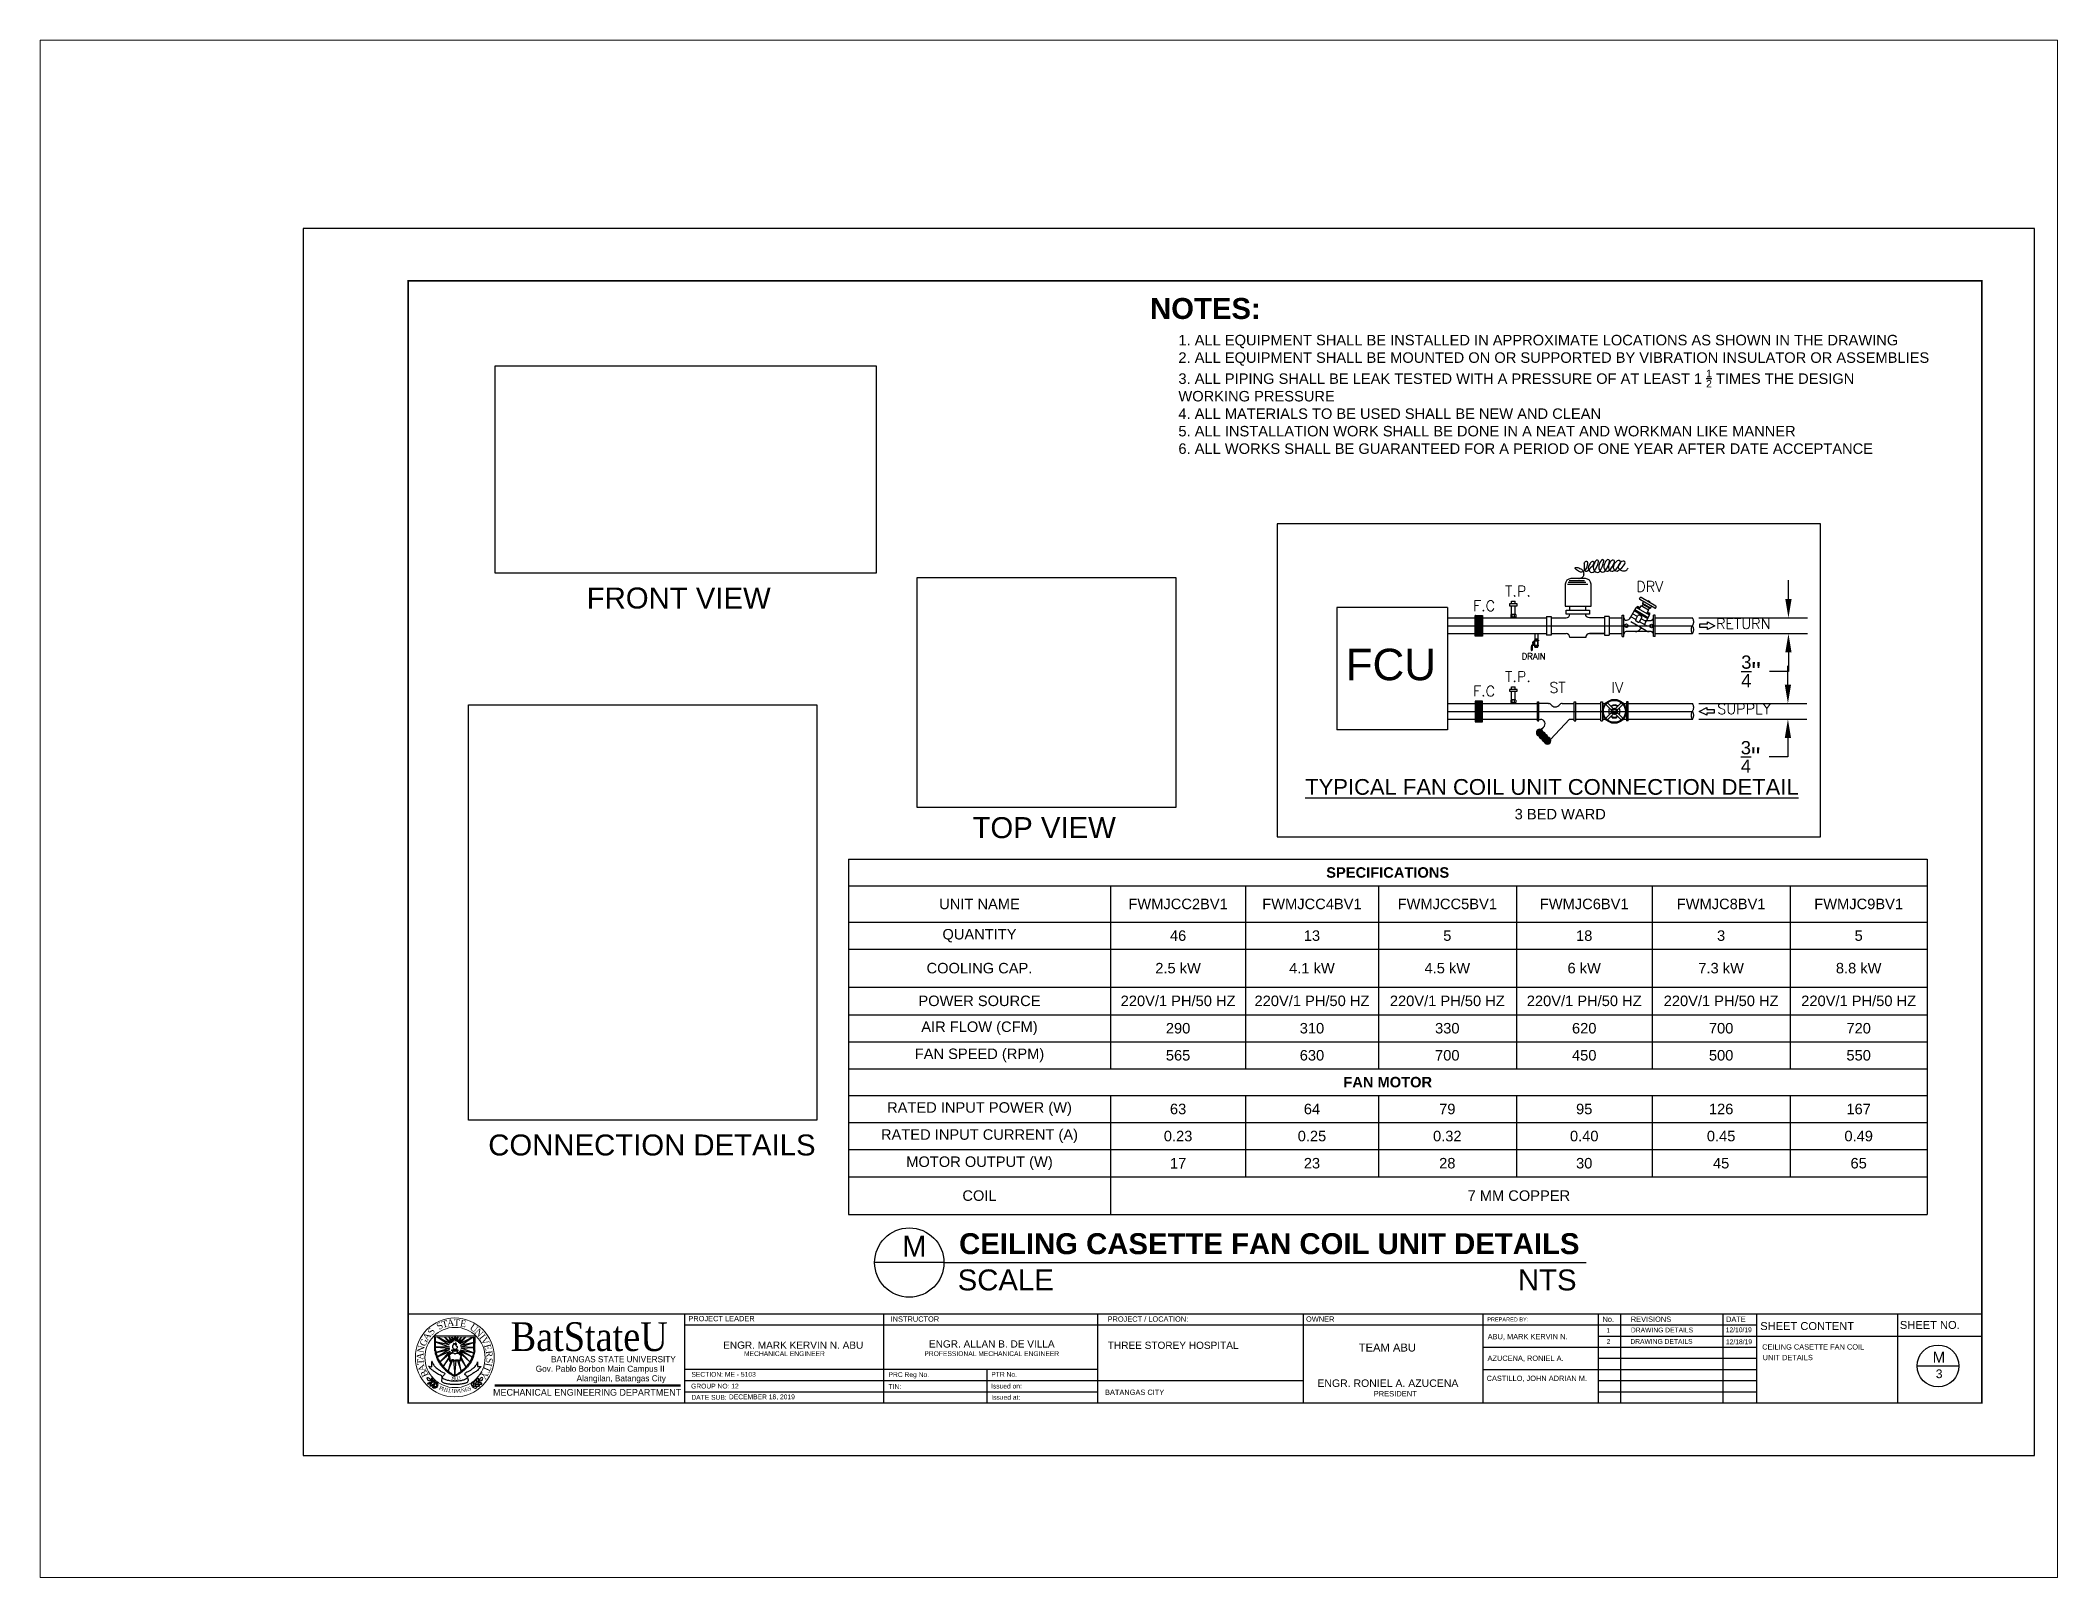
# Paper-space layout 'Layout1' of a CAD drawing. Header units: inches. Extents: x 0 to 10.5, y 0 to 8.
# The model-space entities are those that its viewports show. They can reach past a viewport. Long polylines and large blocks are cut down to what shows.
import ezdxf
from ezdxf.enums import TextEntityAlignment as Align

# ---------------------------------------------------------------- set-up
doc = ezdxf.new("R2010")
doc.units = ezdxf.units.IN
doc.header["$MEASUREMENT"] = 0
doc.linetypes.add('CENTER2', pattern=[1.125, 0.75, -0.125, 0.125, -0.125])
doc.linetypes.add('DASHED2', pattern=[0.375, 0.25, -0.125])
for name, color, linetype in [('.1', 1, 'Continuous'), ('AC-CENTER', 9, 'CENTER2'), ('AC-CHWR', 30, 'DASHED2'), ('AC-CHWS', 93, 'DASHED2'), ('AC-EQUIPMENT', 230, 'Continuous'), ('AC-FD', 2, 'Continuous'), ('AC-HOCK-UP', 9, 'Continuous'), ('AC-SDUCT', 6, 'Continuous'), ('AC-SECTION', 7, 'Continuous'), ('AC-TEXT', 7, 'Continuous'), ('AC.REF.1ST.', 200, 'Continuous'), ('MH-SARR', 2, 'Continuous'), ('MH-VALVE', 7, 'Continuous'), ('SHEET', 3, 'Continuous'), ('text', 7, 'Continuous'), ('WALL', 2, 'Continuous')]:
    doc.layers.add(name, color=color, linetype=linetype)
doc.layers.add('stair', color=134, linetype='Continuous', lineweight=0)
doc.layers.add('texts', color=2, linetype='Continuous', lineweight=18)
doc.styles.add('arial', font='arial.ttf')
doc.styles.add('CGOTHIC', font='GOTHIC.TTF')
doc.styles.add('GARAMOND', font='GARA.TTF')
doc.styles.add('ROMANS', font='romans.shx', dxfattribs={"width": 0.8, "height": 100})
doc.dimstyles.get("Standard").update_dxf_attribs({"dimtxt": 0.18, "dimasz": 0.18, "dimexe": 0.18, "dimexo": 0.0625, "dimgap": 0.09, "dimtad": 0, "dimtih": 1, "dimtoh": 1, "dimdec": 4, "dimzin": 0, "dimdsep": 46, "dimtxsty": 'Standard', "dimcen": 0.09, "dimadec": 0, "dimazin": 0, "dimtfac": 1, "dimtdec": 4, "dimtofl": 0, "dimtmove": 0, "dimatfit": 3, "dimfxl": 1, "dimtolj": 1, "dimtzin": 0, "dimarcsym": 0})
picture_1 = doc.add_image_def('image1.jpg', size_in_pixel=(416, 370))
picture_2 = doc.add_image_def('image2.jpg', size_in_pixel=(428, 233))
picture_3 = doc.add_image_def('image3.jpg', size_in_pixel=(530, 632))

psp = doc.layouts.get("Layout1")

msp = doc.modelspace()

# ---------------------------------------------------------------- texts
at = {"attachment_point": 1, "style": 'arial'}
for s, width, gutter_width, heights, insert, char_height in [('{\\fArial|b1|i0|c0|p34;NOTES:}', 6.3751209, 0, [0.43703], (80.79883, 20.93106), 0.2), ('\\A1;1. ALL EQUIPMENT SHALL BE INSTALLED IN APPROXIMATE LOCATIONS AS SHOWN IN THE DRAWING\\P2. ALL EQUIPMENT SHALL BE MOUNTED ON OR SUPPORTED BY VIBRATION INSULATOR OR ASSEMBLIES\\P3. ALL PIPING SHALL BE LEAK TESTED WITH A PRESSURE OF AT LEAST 1 {\\H0.7x;\\S1/2;} TIMES THE DESIGN WORKING PRESSURE\\P4. ALL MATERIALS TO BE USED SHALL BE NEW AND CLEAN\\P5. ALL INSTALLATION WORK SHALL BE DONE IN A NEAT AND WORKMAN LIKE MANNER \\P6. ALL WORKS SHALL BE GUARANTEED FOR A PERIOD OF ONE YEAR AFTER DATE ACCEPTANCE', 6.963892, 1, [1.55599], (81.06929, 20.5795), 0.1), ('FRONT VIEW', 2.0577831, 1, [0], (75.42977, 18.17025), 0.2), ('TOP VIEW', 1.4787642, 1, [0], (79.10699, 15.98081), 0.2), ('CONNECTION DETAILS', 3.206463, 1, [0], (74.49107, 12.95494), 0.2), ('M', 0.0385532, 1, [0], (78.43604, 11.98976), 0.2), ('{\\fArial|b1|i0|c0|p34;CEILING CASETTE FAN COIL UNIT DETAILS}', 6.1984008, 1, [0], (78.97907, 12.01384), 0.2), ('SCALE                                                         NTS', 6.0040645, 1, [0], (78.96544, 11.668), 0.2)]:
    msp.add_mtext_dynamic_manual_height_columns(s, width=width, gutter_width=gutter_width, heights=heights, dxfattribs=dict(at, insert=insert, char_height=char_height))
at = {"insert": (84.27437, 16.05957), "char_height": 0.1, "attachment_point": 1}
msp.add_mtext_dynamic_manual_height_columns('{\\fArial|b0|i0|c0|p34;3 BED WARD}', width=0.9610998, gutter_width=1, heights=[0], dxfattribs=at)
at = {"attachment_point": 1}
for s, insert, char_height, width, rotation in [('{\\fTimes New Roman|b0|i0|c0|p18;\\C1;S}', (73.98913, 11.14202), 0.0626808, 4.9319098, 33.231794), ('{\\fTimes New Roman|b0|i0|c0|p18;\\C1;T}', (74.04161, 11.1714), 0.0626808, 4.9319098, 14.44799), ('{\\fTimes New Roman|b0|i0|c0|p18;\\C1;A}', (74.09532, 11.18751), 0.0626808, 4.9319098, 5.718517), ('{\\fTimes New Roman|b0|i0|c0|p18;\\C1;T}', (74.16449, 11.19328), 0.0626808, 0.053068, 356.815034), ('{\\fTimes New Roman|b0|i0|c0|p18;\\C1;E}', (74.23041, 11.1885), 0.0626808, 4.9319098, 348.690449), ('{\\fTimes New Roman|b0|i0|c0|p18;\\C1;U}', (74.34543, 11.15384), 0.0626808, 4.9319098, 323.501255), ('{\\fTimes New Roman|b0|i0|c0|p18;\\C1;G}', (73.83315, 10.95444), 0.0626808, 4.9319098, 65.934744), ('{\\fTimes New Roman|b0|i0|c0|p18;\\C1;A}', (73.86051, 11.01875), 0.0626808, 4.9319098, 56.110392), ('{\\fTimes New Roman|b0|i0|c0|p18;\\C1;S}', (73.90626, 11.07308), 0.0626808, 4.9319098, 56.110392), ('{\\fTimes New Roman|b0|i0|c0|p18;\\C1;N}', (74.40137, 11.11109), 0.0626808, 4.9319098, 314.135636), ('{\\fTimes New Roman|b0|i0|c0|p18;\\C1;I}', (74.45126, 11.0589), 0.0626808, 4.9319098, 308.645401), ('{\\fTimes New Roman|b0|i0|c0|p18;\\C1;V}', (74.47311, 11.03078), 0.0626808, 4.9319098, 298.200173), ('{\\fTimes New Roman|b0|i0|c0|p18;\\C1;A}', (73.80749, 10.8094), 0.0626808, 4.9319098, 85.537049), ('{\\fTimes New Roman|b0|i0|c0|p18;\\C1;T}', (73.81592, 10.75606), 0.0626808, 4.9319098, 94.266522), ('{\\fTimes New Roman|b0|i0|c0|p18;\\C1;N}', (73.8126, 10.88161), 0.0626808, 4.9319098, 77.561612), ('{\\fTimes New Roman|b0|i0|c0|p18;\\C1;A}', (73.83824, 10.68416), 0.0626808, 4.9319098, 110.366728), ('{\\fTimes New Roman|b0|i0|c0|p18;\\C1;E}', (74.51044, 10.96237), 0.0626808, 4.9319098, 285.478678), ('{\\fTimes New Roman|b0|i0|c0|p18;\\C1;I}', (74.52932, 10.76969), 0.0626808, 4.9319098, 259.810801), ('{\\fTimes New Roman|b0|i0|c0|p18;\\C1;R}', (74.52839, 10.89728), 0.0626808, 4.9319098, 276.199548), ('{\\fTimes New Roman|b0|i0|c0|p18;\\C1;S}', (74.53625, 10.82382), 0.0626808, 4.9319098, 266.058573), ('{\\fTimes New Roman|b0|i0|c0|p18;\\C1;B}', (73.86842, 10.63331), 0.0626808, 4.9319098, 115.184082), ('{\\fTimes New Roman|b0|i0|c0|p18;\\C1;1}', (74.13717, 10.65074), 0.0351012, 4.9319098, 350.696744), ('{\\fTimes New Roman|b0|i0|c0|p18;\\C1;9}', (74.15075, 10.64713), 0.0351012, 4.9319098, 359.89652), ('{\\fTimes New Roman|b0|i0|c0|p18;\\C1;0}', (74.17677, 10.6464), 0.0351012, 4.9319098, 359.89652), ('{\\fTimes New Roman|b0|i0|c0|p18;\\C1;3}', (74.19575, 10.64682), 0.0351012, 4.9319098, 14.572685), ('{\\fTimes New Roman|b0|i0|c0|p18;\\C1;Y}', (74.4965, 10.67063), 0.0626808, 4.9319098, 237.493978), ('{\\fTimes New Roman|b0|i0|c0|p18;\\C1;T}', (74.52151, 10.72908), 0.0626808, 4.9319098, 245.977986), ('{\\fTimes New Roman|b0|i0|c0|p18;\\C1;P}', (74.03383, 10.56035), 0.0351012, 4.9319098, 333.244975), ('{\\fTimes New Roman|b0|i0|c0|p18;\\C1;P}', (74.0348, 10.56035), 0.0351012, 4.9319098, 333.244975), ('{\\fTimes New Roman|b0|i0|c0|p18;\\C1;H}', (74.0558, 10.54794), 0.0351012, 4.9319098, 342.36893), ('{\\fTimes New Roman|b0|i0|c0|p18;\\C1;I}', (74.09156, 10.53633), 0.0351012, 4.9319098, 350.744632), ('{\\fTimes New Roman|b0|i0|c0|p18;\\C1;L}', (74.1132, 10.53312), 0.0351012, 4.9319098, 350.696744), ('{\\fTimes New Roman|b0|i0|c0|p18;\\C1;I}', (74.14246, 10.52762), 0.0351012, 4.9319098, 357.832532), ('{\\fTimes New Roman|b0|i0|c0|p18;\\C1;P}', (74.16009, 10.526), 0.0351012, 4.9319098, 359.89652), ('{\\fTimes New Roman|b0|i0|c0|p18;\\C1;P}', (74.18224, 10.52486), 0.0351012, 4.9319098, 7.516181), ('{\\fTimes New Roman|b0|i0|c0|p18;\\C1;I}', (74.20908, 10.52613), 0.0351012, 4.9319098, 9.039112), ('{\\fTimes New Roman|b0|i0|c0|p18;\\C1;N}', (74.22717, 10.52772), 0.0351012, 4.9319098, 12.924469), ('{\\fTimes New Roman|b0|i0|c0|p18;\\C1;E}', (74.2642, 10.53706), 0.0351012, 4.9319098, 14.572685), ('{\\fTimes New Roman|b0|i0|c0|p18;\\C1;S}', (74.29397, 10.54564), 0.0351012, 4.9319098, 14.572685)]:
    msp.add_mtext(s, dxfattribs=dict(at, insert=insert, char_height=char_height, width=width, rotation=rotation))
at = {"insert": (86.63822, 10.85355), "char_height": 0.0505294, "width": 1.8569551, "attachment_point": 1, "style": 'arial'}
msp.add_mtext('UNIT DETAILS', dxfattribs=at)
at = {"color": 250, "linetype": 'Continuous', "lineweight": 0, "insert": (74.53708, 10.52816), "char_height": 0.0638266, "width": 1.948843, "attachment_point": 1}
msp.add_mtext('{\\fCentury Gothic|b0|i0|c0|p34;\\C7;MECHANICAL ENGINEERING DEPARTMENT}', dxfattribs=at)
at = {"layer": 'AC-FD', "style": 'ROMANS'}
msp.add_text('DRAIN', height=0.059202, dxfattribs=at).set_placement((84.34107, 17.48553))
at = {"layer": 'AC-SECTION', "ltscale": 0.02, "style": 'arial'}
for s, height, p in [('FCU', 0.3, (82.66367, 17.28664)), ('%%UTYPICAL FAN COIL UNIT CONNECTION DETAIL', 0.15, (82.27778, 16.19406))]:
    msp.add_text(s, height=height, dxfattribs=at).set_placement(p)
at = {"layer": 'AC-TEXT', "style": 'ROMANS'}
for s, p in [('T.P.', (84.18407, 18.08602)), ('DRV', (85.43359, 18.12988)), ('F.C', (83.87755, 17.94533)), ('RETURN', (86.19409, 17.77574)), ('T.P.', (84.18407, 17.26987)), ('F.C', (83.87755, 17.13288)), ('ST', (84.60538, 17.16766)), ('IV', (85.19694, 17.16766)), ('SUPPLY', (86.20563, 16.96416))]:
    msp.add_text(s, height=0.1, dxfattribs=at).set_placement(p)
at = {"layer": 'SHEET', "color": 1, "style": 'arial'}
for s, height, p in [('M', 0.10373, (88.25804, 10.77915)), ('3', 0.08298, (88.28814, 10.63179))]:
    msp.add_text(s, height=height, dxfattribs=at).set_placement(p)
at = {"layer": 'text', "width": 1}
for s, height, style, p in [('BatStateU', 0.274287, 'GARAMOND', (75.4536, 10.89048)), ('BATANGAS STATE UNIVERSITY', 0.0583836, 'CGOTHIC', (75.68397, 10.78302)), ('Gov. Pablo Borbon Main Campus II', 0.0583836, 'CGOTHIC', (75.55781, 10.69242)), ('Alangilan, Batangas City', 0.0583836, 'CGOTHIC', (75.75859, 10.60116))]:
    msp.add_text(s, height=height, dxfattribs=dict(at, style=style)).set_placement(p, align=Align.CENTER)
at = {"layer": 'text', "style": 'arial'}
for s, height, p in [('PROJECT LEADER', 0.05054, (76.39858, 11.17429)), ('INSTRUCTOR', 0.050529, (78.32631, 11.16979)), ('PROJECT / LOCATION:', 0.0505294, (80.39432, 11.16979)), ('PROJECT / LOCATION:', 0.0505294, (80.39432, 11.16979)), ('PROJECT / LOCATION:', 0.0505294, (80.39432, 11.16979)), ('OWNER', 0.050529, (82.28581, 11.16979)), ('PREPARED BY: ', 0.037897, (84.01292, 11.17272)), ('No.', 0.050529, (85.11134, 11.1685)), ('REVISIONS', 0.050529, (85.38147, 11.1685)), ('DATE', 0.050529, (86.28916, 11.1685)), ('SHEET CONTENT', 0.0757941, (86.61536, 11.0905)), ('SHEET NO.', 0.075794, (87.94609, 11.10103)), ('ENGR. MARK KERVIN N. ABU', 0.0685709, (76.73005, 10.91221)), ('ENGR. ALLAN B. DE VILLA', 0.0685709, (78.69181, 10.92344)), ('THREE STOREY HOSPITAL', 0.0685709, (80.3968, 10.9108)), ('TEAM ABU', 0.076422, (82.78783, 10.88519)), ('ABU, MARK KERVIN N.', 0.0505294, (84.01712, 11.00253)), ('1', 0.04571, (85.14884, 11.06392)), ('2', 0.04571, (85.15188, 10.9583)), ('DRAWING DETAILS', 0.0457139, (85.37719, 10.95861)), ('DRAWING DETAILS', 0.0457139, (85.38289, 11.06784)), ('12/10/19', 0.045714, (86.28618, 11.06965)), ('12/18/19', 0.045714, (86.2883, 10.95556)), ('MECHANICAL ENGINEER', 0.0457139, (76.92892, 10.84226)), ('PROFESSIONAL MECHANICAL ENGINEER', 0.0457139, (78.64769, 10.84226)), ('AZUCENA, RONIEL A.', 0.0505294, (84.01565, 10.79633)), ('CEILING CASETTE FAN COIL ', 0.0505294, (86.63389, 10.90422)), ('GROUP NO: 12', 0.0457139, (76.42448, 10.53303)), ('SECTION: ME - 5103', 0.0457139, (76.42755, 10.64489)), ('PRC Reg No.', 0.0457139, (78.30617, 10.64268)), ('Issued on:', 0.045714, (79.28276, 10.53303)), ('PTR No.', 0.045714, (79.28583, 10.64489)), ('ENGR. RONIEL A. AZUCENA', 0.071531, (82.39416, 10.54785)), ('CASTILLO, JOHN ADRIAN M.', 0.0505294, (84.00704, 10.60454)), ('DATE SUB:', 0.045714, (76.42702, 10.42609)), ('DECEMBER 18, 2019', 0.0457139, (76.78545, 10.43048)), ('TIN:', 0.045714, (78.30617, 10.52926)), ('Issued at:', 0.045714, (79.28533, 10.42609)), ('BATANGAS CITY', 0.0505294, (80.36981, 10.47185)), ('PRESIDENT', 0.051502, (82.93034, 10.45737))]:
    msp.add_text(s, height=height, dxfattribs=at).set_placement(p)

# ---------------------------------------------------------------- blocks, each defined once
blk = doc.blocks.new('*T3')
at = {"color": 0, "linetype": 'ByBlock', "lineweight": -2, "transparency": 16777216}
for p, q in [((0, 0), (10.282, 0)), ((0, 0), (0, -3.389)), ((10.282, 0), (10.282, -3.389)), ((0, -0.256), (10.282, -0.256)), ((2.5, -0.256), (2.5, -2.001)), ((3.787, -0.256), (3.787, -2.001)), ((5.052, -0.256), (5.052, -2.001)), ((6.367, -0.256), (6.367, -2.001)), ((7.661, -0.256), (7.661, -2.001)), ((8.977, -0.256), (8.977, -2.001)), ((0, -0.601), (10.282, -0.601)), ((0, -0.86), (10.282, -0.86)), ((0, -1.22), (10.282, -1.22)), ((0, -1.484), (10.282, -1.484)), ((0, -1.742), (10.282, -1.742)), ((0, -2.001), (10.282, -2.001)), ((0, -2.254), (10.282, -2.254)), ((2.5, -2.254), (2.5, -3.389)), ((3.787, -2.254), (3.787, -3.029)), ((5.052, -2.254), (5.052, -3.029)), ((6.367, -2.254), (6.367, -3.029)), ((7.661, -2.254), (7.661, -3.029)), ((8.977, -2.254), (8.977, -3.029)), ((0, -2.512), (10.282, -2.512)), ((0, -2.77), (10.282, -2.77)), ((0, -3.029), (10.282, -3.029)), ((0, -3.389), (10.282, -3.389))]:
    blk.add_line(p, q, dxfattribs=at)
at = {"color": 0, "transparency": 16777216, "char_height": 0.1, "attachment_point": 5, "style": 'arial'}
for s, insert, width in [('{\\fArial|b1|i0|c0|p34;SPECIFICATIONS}', (5.141, -0.128), 10.16192), ('UNIT NAME', (1.25, -0.428), 2.38), ('FWMJCC2BV1', (3.143, -0.428), 1.16688), ('FWMJCC4BV1', (4.419, -0.428), 1.14473), ('FWMJCC5BV1', (5.709, -0.428), 1.19529), ('FWMJC6BV1', (7.014, -0.428), 1.17454), ('FWMJC8BV1', (8.319, -0.428), 1.19578), ('FWMJC9BV1', (9.63, -0.428), 1.18469), ('{\\fArial|b0|i0|c0|p34;QUANTITY}', (1.25, -0.73), 2.38), ('{\\fArial|b0|i0|c0|p34;46}', (3.143, -0.73), 1.16688), ('{\\fArial|b0|i0|c0|p34;13}', (4.419, -0.73), 1.14473), ('5', (5.709, -0.73), 1.19529), ('{\\fArial|b0|i0|c0|p34;18}', (7.014, -0.73), 1.17454), ('{\\fArial|b0|i0|c0|p34;3}', (8.319, -0.73), 1.19578), ('{\\fArial|b0|i0|c0|p34;5}', (9.63, -0.73), 1.18469), ('COOLING CAP.', (1.25, -1.04), 2.38), ('{\\fArial|b0|i0|c0|p34;2.5 kW}', (3.143, -1.04), 1.16688), ('{\\fArial|b0|i0|c0|p34;4.1 kW}', (4.419, -1.04), 1.14473), ('{\\fArial|b0|i0|c0|p34;4.5 kW}', (5.709, -1.04), 1.19529), ('{\\fArial|b0|i0|c0|p34;6 kW}', (7.014, -1.04), 1.17454), ('{\\fArial|b0|i0|c0|p34;7.3 kW}', (8.319, -1.04), 1.19578), ('{\\fArial|b0|i0|c0|p34;8.8 kW}', (9.63, -1.04), 1.18469), ('POWER SOURCE', (1.25, -1.352), 2.38), ('{\\fArial|b0|i0|c0|p34;220V/1 PH/50 HZ}', (3.143, -1.352), 1.16688), ('{\\fArial|b0|i0|c0|p34;220V/1 PH/50 HZ}', (4.419, -1.352), 1.14473), ('{\\fArial|b0|i0|c0|p34;220V/1 PH/50 HZ}', (5.709, -1.352), 1.19529), ('{\\fArial|b0|i0|c0|p34;220V/1 PH/50 HZ}', (7.014, -1.352), 1.17454), ('{\\fArial|b0|i0|c0|p34;220V/1 PH/50 HZ}', (8.319, -1.352), 1.19578), ('{\\fArial|b0|i0|c0|p34;220V/1 PH/50 HZ}', (9.63, -1.352), 1.18469), ('AIR FLOW (CFM)', (1.25, -1.613), 2.38), ('{\\fArial|b0|i0|c0|p34;290}', (3.143, -1.613), 1.16688), ('{\\fArial|b0|i0|c0|p34;310}', (4.419, -1.613), 1.14473), ('{\\fArial|b0|i0|c0|p34;330}', (5.709, -1.613), 1.19529), ('{\\fArial|b0|i0|c0|p34;620}', (7.014, -1.613), 1.17454), ('{\\fArial|b0|i0|c0|p34;700}', (8.319, -1.613), 1.19578), ('{\\fArial|b0|i0|c0|p34;720}', (9.63, -1.613), 1.18469), ('FAN SPEED (RPM)', (1.25, -1.871), 2.38), ('{\\fArial|b0|i0|c0|p34;565}', (3.143, -1.871), 1.16688), ('{\\fArial|b0|i0|c0|p34;630}', (4.419, -1.871), 1.14473), ('{\\fArial|b0|i0|c0|p34;700}', (5.709, -1.871), 1.19529), ('{\\fArial|b0|i0|c0|p34;450}', (7.014, -1.871), 1.17454), ('{\\fArial|b0|i0|c0|p34;500}', (8.319, -1.871), 1.19578), ('{\\fArial|b0|i0|c0|p34;550}', (9.63, -1.871), 1.18469), ('{\\fArial|b1|i0|c0|p34;FAN MOTOR}', (5.141, -2.127), 10.16192), ('RATED INPUT POWER (W)', (1.25, -2.383), 2.38), ('{\\fArial|b0|i0|c0|p34;63}', (3.143, -2.383), 1.16688), ('{\\fArial|b0|i0|c0|p34;64}', (4.419, -2.383), 1.14473), ('{\\fArial|b0|i0|c0|p34;79}', (5.709, -2.383), 1.19529), ('{\\fArial|b0|i0|c0|p34;95}', (7.014, -2.383), 1.17454), ('{\\fArial|b0|i0|c0|p34;126}', (8.319, -2.383), 1.19578), ('{\\fArial|b0|i0|c0|p34;167}', (9.63, -2.383), 1.18469), ('RATED INPUT CURRENT (A)', (1.25, -2.641), 2.38), ('{\\fArial|b0|i0|c0|p34;0.23}', (3.143, -2.641), 1.16688), ('{\\fArial|b0|i0|c0|p34;0.25}', (4.419, -2.641), 1.14473), ('{\\fArial|b0|i0|c0|p34;0.32}', (5.709, -2.641), 1.19529), ('{\\fArial|b0|i0|c0|p34;0.40}', (7.014, -2.641), 1.17454), ('{\\fArial|b0|i0|c0|p34;0.45}', (8.319, -2.641), 1.19578), ('{\\fArial|b0|i0|c0|p34;0.49}', (9.63, -2.641), 1.18469), ('MOTOR OUTPUT (W)', (1.25, -2.9), 2.38), ('{\\fArial|b0|i0|c0|p34;17}', (3.143, -2.9), 1.16688), ('{\\fArial|b0|i0|c0|p34;23}', (4.419, -2.9), 1.14473), ('{\\fArial|b0|i0|c0|p34;28}', (5.709, -2.9), 1.19529), ('{\\fArial|b0|i0|c0|p34;30}', (7.014, -2.9), 1.17454), ('{\\fArial|b0|i0|c0|p34;45}', (8.319, -2.9), 1.19578), ('{\\fArial|b0|i0|c0|p34;65}', (9.63, -2.9), 1.18469), ('COIL', (1.25, -3.209), 2.38), ('7 MM COPPER', (6.391, -3.209), 7.66192)]:
    blk.add_mtext(s, dxfattribs=dict(at, insert=insert, width=width))
blk = doc.blocks.new('1')
at = {"layer": 'AC.REF.1ST.'}
blk.add_hatch(color=256, dxfattribs=at).paths.add_polyline_path([(-37, 0, 1), (37, 0, 1)])
for radius in [46.8, 37.3]:
    blk.add_circle((0, 0), radius, dxfattribs=at)
blk = doc.blocks.new('V-BOOL')
at = {"layer": 'MH-VALVE'}
for p, q in [((-186, 75, 0), (-186, 70, 0)), ((-125, 80, 0), (-181, 80, 0)), ((-125, 65, 0), (-181, 65, 0)), ((-132, 25), (-132, -25)), ((-132, 25), (-112, 25)), ((-132, 8, 0), (-112, 8, 0)), ((-125, 80, 0), (-125, 65, 0)), ((-112, 75, 0), (-125, 75, 0)), ((-114, 70, 0), (-125, 70, 0)), ((-84, 44, 0), (-112, 69, 0)), ((-112, 33), (-101, 33)), ((-112, 33), (-112, -33, 0)), ((-82, 49, 0), (-110, 75, 0)), ((-101, 33), (-101, -33, 0)), ((-101, 30), (-30, 30)), ((-101, 25), (-30, 25)), ((-51, 43, 0), (-82, 43, 0)), ((-51, 48, 0), (-80, 48, 0)), ((-76, 48, 0), (-76, 59, 0)), ((-56, 59, 0), (-76, 59, 0)), ((-71, 48, 0), (-71, 59, 0)), ((-71, 30), (-71, 43, 0)), ((-61, 48, 0), (-61, 59, 0)), ((-61, 30), (-61, 43, 0)), ((-56, 48, 0), (-56, 59, 0)), ((-51, 43, 0), (-51, 48, 0)), ((-20, 33), (-30, 33)), ((-30, 33), (-30, -33, 0)), ((-20, 33), (-20, -33, 0)), ((0, 25), (-20, 25)), ((0, 8, 0), (-20, 8, 0)), ((0, 25), (0, -25)), ((-132, -11, 0), (-112, -11, 0)), ((-132, -25), (-112, -25)), ((-112, -33, 0), (-101, -33, 0)), ((-101, -25), (-30, -25)), ((-101, -30), (-30, -30)), ((-20, -33, 0), (-30, -33, 0)), ((0, -11, 0), (-20, -11, 0)), ((0, -25), (-20, -25))]:
    blk.add_line(p, q, dxfattribs=at)
for centre, radius, start, end in [((-181, 75, 0), 5.07, 90, 180), ((-181, 70, 0), 5.07, 180, 270), ((-114, 68, 0), 2.54, 45, 90), ((-112, 73, 0), 2.54, 45, 90), ((-82, 46, 0), 2.54, 225, 270), ((-80, 51, 0), 2.54, 225, 270)]:
    blk.add_arc(centre, radius, start, end, dxfattribs=at)
blk = doc.blocks.new('M-ARR01')
at = {"layer": 'MH-SARR'}
blk.add_lwpolyline([(-7, 0.88), (-7, -0.88), (-3.5, -0.88), (-3.5, -1.75), (0, 0), (-3.5, 1.75), (-3.5, 0.88)], close=True, dxfattribs=at)
blk = doc.blocks.new('*D8')
at = {"color": 0, "lineweight": -2, "transparency": 16777216}
for p, q in [((86.884, 18.061), (86.884, 18.241)), ((86.031, 17.881), (87.064, 17.881)), ((86.031, 17.731), (87.064, 17.731)), ((86.884, 17.551), (86.884, 17.371)), ((86.884, 17.371), (86.704, 17.371))]:
    blk.add_line(p, q, dxfattribs=at)
at = {"color": 0, "transparency": 16777216}
for points in [[(86.854, 18.061), (86.914, 18.061), (86.884, 17.881)], [(86.854, 17.551), (86.914, 17.551), (86.884, 17.731)]]:
    blk.add_solid(points, dxfattribs=at)
at = {"layer": 'Defpoints', "color": 0, "transparency": 16777216}
for p in [(85.969, 17.881), (85.969, 17.731), (86.884, 17.731)]:
    blk.add_point(p, dxfattribs=at)
at = {"color": 0, "transparency": 16777216, "insert": (86.527, 17.371), "char_height": 0.18, "attachment_point": 5}
blk.add_mtext('\\A1;{\\fArial|b0|i0|c0|p34;\\H0.7x;\\S3/4;\\H1.42857x;"}', dxfattribs=at)
blk = doc.blocks.new('*D9')
at = {"color": 0, "lineweight": -2, "transparency": 16777216}
for p, q in [((86.879, 17.245), (86.879, 17.425)), ((86.031, 17.065), (87.059, 17.065)), ((86.031, 16.915), (87.059, 16.915)), ((86.879, 16.735), (86.879, 16.555)), ((86.879, 16.555), (86.699, 16.555))]:
    blk.add_line(p, q, dxfattribs=at)
at = {"color": 0, "transparency": 16777216}
for points in [[(86.849, 17.245), (86.909, 17.245), (86.879, 17.065)], [(86.849, 16.735), (86.909, 16.735), (86.879, 16.915)]]:
    blk.add_solid(points, dxfattribs=at)
at = {"layer": 'Defpoints', "color": 0, "transparency": 16777216}
for p in [(85.969, 17.065), (85.969, 16.915), (86.879, 16.915)]:
    blk.add_point(p, dxfattribs=at)
at = {"color": 0, "transparency": 16777216, "insert": (86.523, 16.555), "char_height": 0.18, "width": 0.18337, "attachment_point": 5}
blk.add_mtext('\\A1;{\\fArial|b0|i0|c0|p34;\\H0.7x;\\S3/4;\\H1.42857x;"}', dxfattribs=at)

# ---------------------------------------------------------------- dimensions: what is measured, and where the dimension line sits
for base, p1, p2, picture, middle in [((86.88355, 17.7311), (85.96867, 17.88072), (85.96867, 17.7311), '*D8', (86.52703, 17.3711)), ((86.87936, 16.91458), (85.96867, 17.06458), (85.96895, 16.91458), '*D9', (86.52284, 16.55458))]:
    dim = msp.add_linear_dim(base=base, p1=p1, p2=p2, angle=90, text='{\\fArial|b0|i0|c0|p34;\\H0.7x;\\S3/4;\\H1.42857x;"}', dimstyle='Standard')
    dim.commit()
    dim.dimension.update_dxf_attribs({"geometry": picture, "text_midpoint": middle})

# ---------------------------------------------------------------- hatches: boundary and pattern name
at = {"layer": 'AC-HOCK-UP', "ltscale": 0.02}
h = msp.add_hatch(dxfattribs=at)
h.set_pattern_fill('AR-HBONE', color=256, scale=8.52703e-05, style=0)
h.set_pattern_definition([(315, (787.330127, 202.8299), (1e-18, -0.012251993), [0.025990402, -0.00866346733]), (225, (787.336253, 202.823774), (1e-18, -0.012251993), [0.025990402, -0.00866346733])])
h.paths.add_polyline_path([(83.96768, 17.80604), (83.96768, 17.70797), (83.89946, 17.70797), (83.89946, 17.80604)])
h.paths.add_polyline_path([(83.96768, 17.80604), (83.89946, 17.80604), (83.89946, 17.9041), (83.96768, 17.9041)])
h = msp.add_hatch(dxfattribs=at)
h.set_pattern_fill('AR-HBONE', color=256, scale=8.52703e-05, style=0)
h.set_pattern_definition([(45, (787.330127, -168.034593), (1e-18, 0.012251993), [0.025990402, -0.00866346733]), (135, (787.336253, -168.028467), (1e-18, 0.012251993), [0.025990402, -0.00866346733])])
h.paths.add_polyline_path([(83.96768, 16.98927), (83.96768, 17.08733), (83.89946, 17.08733), (83.89946, 16.98927)])
h.paths.add_polyline_path([(83.96768, 16.98927), (83.89946, 16.98927), (83.89946, 16.89121), (83.96768, 16.89121)])

# ---------------------------------------------------------------- linework, layer by layer
at = {"layer": '.1', "color": 0}
for p, q in [((89.22771, 21.59507), (72.72771, 21.59507)), ((72.72771, 21.59507), (72.72771, 9.89507)), ((89.22771, 9.89507), (89.22771, 21.59507)), ((72.72771, 9.89507), (89.22771, 9.89507))]:
    msp.add_line(p, q, dxfattribs=at)
at = {"layer": '.1', "linetype": 'Continuous', "ltscale": 0.5}
msp.add_line((78.2577, 11.24609), (78.2577, 10.39507), dxfattribs=at)
for p, q in [((78.8345, 11.73365), (78.17395, 11.73365)), ((78.8345, 11.73365), (84.95468, 11.73365)), ((73.98138, 10.89328), (73.98138, 11.03731)), ((74.11846, 10.94825), (73.98588, 10.97709)), ((73.98588, 10.97709), (74.11846, 10.93112)), ((73.98952, 10.89902), (73.98952, 11.02683)), ((74.12748, 10.96087), (74.00482, 11.02683)), ((74.00482, 11.02683), (74.11846, 10.94825)), ((74.07787, 11.02683), (74.07246, 11.02126)), ((74.07246, 11.02126), (74.12748, 10.96087)), ((74.1374, 10.96988), (74.07787, 11.02683)), ((74.11936, 11.02683), (74.11485, 11.02683)), ((74.11485, 11.02683), (74.1374, 10.96988)), ((74.15093, 10.97619), (74.11936, 11.02683)), ((74.15093, 11.02683), (74.14138, 11.02386)), ((74.14138, 11.02386), (74.15093, 10.97619)), ((74.16445, 10.9834), (74.15093, 11.02683)), ((74.16806, 11.02683), (74.16445, 10.9834)), ((74.18069, 11.02683), (74.16806, 11.02683)), ((74.19692, 11.02683), (74.18069, 10.9843)), ((74.18069, 10.9843), (74.18069, 11.02683)), ((74.2366, 11.02683), (74.19692, 10.97799)), ((74.19692, 10.97799), (74.20323, 11.02683)), ((74.20323, 11.02683), (74.19692, 11.02683)), ((74.27809, 11.02683), (74.21045, 10.96898)), ((74.21045, 10.96898), (74.2366, 11.02683)), ((74.34663, 11.02683), (74.22037, 10.95996)), ((74.22037, 10.95996), (74.27809, 11.02683)), ((74.22668, 10.94284), (74.34663, 11.02683)), ((74.35479, 10.97078), (74.22668, 10.94284)), ((74.23029, 10.92932), (74.35479, 10.97078)), ((74.35479, 10.89794), (74.35479, 11.02683)), ((74.36293, 10.89328), (74.36558, 11.03659)), ((73.95425, 10.74092), (73.95249, 10.78673)), ((74.12206, 10.9167), (73.99391, 10.87772)), ((73.99391, 10.87772), (74.12297, 10.90588)), ((74.11846, 10.93112), (73.994, 10.92571)), ((73.994, 10.92571), (74.12206, 10.9167)), ((74.12297, 10.90588), (74.00628, 10.83421)), ((74.00628, 10.83421), (74.12748, 10.88966)), ((74.12748, 10.88966), (74.02839, 10.78842)), ((74.02839, 10.78842), (74.1365, 10.87884)), ((74.11395, 10.82837), (74.06217, 10.74269)), ((74.06217, 10.74269), (74.11575, 10.81485)), ((74.10828, 10.85524), (74.12114, 10.79617)), ((74.10898, 10.6989), (74.15002, 10.80133)), ((74.13469, 10.79231), (74.10898, 10.6989)), ((74.11825, 10.85399), (74.12789, 10.79907)), ((74.14919, 10.89092), (74.14919, 10.87416)), ((74.16085, 10.79862), (74.17216, 10.65937)), ((74.17216, 10.65937), (74.1861, 10.79952)), ((74.19561, 10.88892), (74.19561, 10.87216)), ((74.19782, 10.79862), (74.23419, 10.69799)), ((74.31469, 10.78639), (74.20955, 10.88155)), ((74.23419, 10.69799), (74.21406, 10.79321)), ((74.23056, 10.84917), (74.21707, 10.7981)), ((74.33769, 10.83329), (74.22037, 10.88966)), ((74.22037, 10.88966), (74.31469, 10.78639)), ((74.22237, 10.79521), (74.23812, 10.85569)), ((74.22668, 10.90048), (74.33769, 10.83329)), ((74.22668, 10.90048), (74.34923, 10.87245)), ((74.22759, 10.82025), (74.27805, 10.73821)), ((74.35479, 10.92391), (74.23029, 10.92932)), ((74.23209, 10.9167), (74.35479, 10.92391)), ((74.34923, 10.87245), (74.23209, 10.9167)), ((74.27805, 10.73821), (74.233, 10.83197)), ((74.3877, 10.78713), (74.38958, 10.74215)), ((73.92368, 10.74726), (73.95425, 10.74092)), ((74.38958, 10.74215), (74.41959, 10.74313))]:
    msp.add_line(p, q)
msp.add_circle((78.50422, 11.73365), 0.33027)
at = {"start_tangent": (-1, 0)}
msp.add_spline([(74.17104, 10.90578), (74.15966, 10.91197), (74.15367, 10.92135), (74.15367, 10.93173), (74.15367, 10.93971), (74.15607, 10.9439), (74.15846, 10.95188), (74.16206, 10.95109), (74.16325, 10.95907), (74.16565, 10.96506), (74.16885, 10.96067), (74.17504, 10.95508), (74.17983, 10.95508), (74.17943, 10.96146), (74.17723, 10.96725), (74.17763, 10.96925), (74.18342, 10.96426), (74.18342, 10.95967), (74.18442, 10.95528), (74.18442, 10.95049), (74.18263, 10.9431), (74.18702, 10.93632), (74.19241, 10.93652), (74.19581, 10.92773), (74.19481, 10.92055), (74.18962, 10.91077), (74.18462, 10.90658), (74.17843, 10.90538), (74.17084, 10.90538), (74.17124, 10.90538)], degree=3, dxfattribs=at)
for points, knots in [([(73.9552, 10.79153), (73.94681, 10.79153), (73.9672, 10.76442), (73.97679, 10.74561), (74.0027, 10.72259), (74.03178, 10.70561), (74.05069, 10.68642), (74.08114, 10.68152), (74.07391, 10.66613), (74.06602, 10.65785), (74.05546, 10.65144), (74.04729, 10.63509), (74.07299, 10.62054), (74.10234, 10.6121), (74.13865, 10.60579), (74.16846, 10.60617), (74.20349, 10.60558), (74.24252, 10.61026), (74.2749, 10.62343), (74.29261, 10.63391), (74.29265, 10.64524), (74.28313, 10.65216), (74.27704, 10.66061), (74.26604, 10.66636), (74.26939, 10.67771), (74.27947, 10.68974), (74.30237, 10.6934), (74.32621, 10.71037), (74.34885, 10.72589), (74.36583, 10.74307), (74.3763, 10.75867), (74.38553, 10.77028), (74.38772, 10.78511), (74.3877, 10.78713)], [0, 0, 0, 0, 0.05015677, 0.09732989, 0.16941511, 0.23846923, 0.29738227, 0.34519032, 0.36160902, 0.38475292, 0.41540171, 0.43521016, 0.48008218, 0.54908588, 0.63759308, 0.69239675, 0.72818115, 0.84754613, 0.9203779, 0.94487982, 0.95929114, 0.97972207, 1.01030939, 1.0239692, 1.04625377, 1.06606424, 1.11908078, 1.17380836, 1.241086, 1.28254417, 1.31829324, 1.35059418, 1.37988475, 1.37988475, 1.37988475, 1.37988475]), ([(73.95252, 10.79051), (73.95328, 10.79139), (73.95467, 10.79201), (73.95677, 10.79197), (73.95709, 10.79197)], [3.0484676524, 3.0484676524, 3.0484676524, 3.0484676524, 3.0588690437, 3.0607909809, 3.0607909809, 3.0607909809, 3.0607909809]), ([(74.41959, 10.74313), (74.42025, 10.74316), (74.42429, 10.7424), (74.40141, 10.72094), (74.38742, 10.70252), (74.35876, 10.68664), (74.33234, 10.66886), (74.31301, 10.65329), (74.29214, 10.64647), (74.2964, 10.62478), (74.30157, 10.6075), (74.28934, 10.58637), (74.26414, 10.58161), (74.23128, 10.57308), (74.19087, 10.57), (74.15135, 10.56902), (74.11628, 10.5744), (74.08533, 10.57769), (74.06298, 10.58571), (74.05087, 10.59485), (74.04651, 10.60303), (74.05007, 10.61778), (74.05318, 10.63235), (74.04815, 10.65749), (74.0124, 10.66487), (73.98513, 10.68797), (73.95974, 10.70761), (73.93806, 10.72242), (73.9307, 10.73695), (73.9188, 10.74816), (73.92344, 10.74755), (73.92831, 10.7463)], [1.52509566, 1.52509566, 1.52509566, 1.52509566, 1.53207344, 1.58461165, 1.6335577, 1.69806939, 1.76871142, 1.82363102, 1.85615423, 1.87443349, 1.94275521, 1.95956409, 2.0138373, 2.08171566, 2.16866491, 2.25326121, 2.31812611, 2.38039581, 2.43947884, 2.45720036, 2.4700917, 2.49227239, 2.54351783, 2.56029693, 2.63925905, 2.72163109, 2.78010421, 2.83264791, 2.87108644, 2.88537242, 2.91114476, 2.91114476, 2.91114476, 2.91114476]), ([(74.16767, 10.71461), (74.16968, 10.71429), (74.17319, 10.71373), (74.17573, 10.71398), (74.17765, 10.71456)], [0, 0, 0, 0, 0.0114553424, 0.0200747395, 0.0200747395, 0.0200747395, 0.0200747395]), ([(74.16767, 10.71118), (74.16968, 10.71086), (74.17319, 10.7103), (74.17573, 10.71055), (74.17765, 10.71113)], [0, 0, 0, 0, 0.0114553424, 0.0200747395, 0.0200747395, 0.0200747395, 0.0200747395]), ([(74.16861, 10.70307), (74.17029, 10.70333), (74.1731, 10.70373), (74.17526, 10.70359), (74.17652, 10.70328)], [0.0017854758, 0.0017854758, 0.0017854758, 0.0017854758, 0.0114553424, 0.0182365583, 0.0182365583, 0.0182365583, 0.0182365583]), ([(74.16888, 10.69968), (74.17047, 10.69993), (74.17307, 10.70028), (74.1751, 10.70017), (74.17619, 10.69993)], [0.0023117887, 0.0023117887, 0.0023117887, 0.0023117887, 0.0114553424, 0.0176246016, 0.0176246016, 0.0176246016, 0.0176246016])]:
    msp.add_open_spline(points, degree=3, knots=knots)
for points in [[(73.98138, 10.89328), (73.99307, 10.84337), (74.01742, 10.78748), (74.05079, 10.74061), (74.11753, 10.68022), (74.16263, 10.65408), (74.17165, 10.65138)], [(73.98952, 10.89902), (74.00122, 10.84911), (74.02557, 10.79323), (74.05894, 10.74636), (74.12568, 10.68597), (74.17077, 10.65983), (74.17979, 10.65712)], [(74.10828, 10.85524), (74.10813, 10.86167), (74.1176, 10.86303), (74.1279, 10.86697), (74.14043, 10.87323), (74.14919, 10.87416), (74.14919, 10.87805)], [(74.12114, 10.79617), (74.12933, 10.79029), (74.13801, 10.79231), (74.1438, 10.79848), (74.15002, 10.80133), (74.15874, 10.80133), (74.16549, 10.79992), (74.17224, 10.79655), (74.18332, 10.79896), (74.19007, 10.80088), (74.19782, 10.79862), (74.21406, 10.79321), (74.22237, 10.79521)], [(74.12789, 10.79907), (74.13705, 10.79907), (74.13849, 10.80292), (74.14476, 10.80629), (74.15536, 10.8087), (74.16549, 10.80388), (74.17175, 10.80292), (74.17995, 10.8034), (74.18622, 10.80629), (74.19537, 10.80726), (74.20116, 10.80677), (74.20646, 10.80292), (74.20935, 10.80051), (74.21707, 10.7981)], [(74.35479, 10.89902), (74.34309, 10.84911), (74.31874, 10.79323), (74.28537, 10.74636), (74.21863, 10.68597), (74.17354, 10.65983), (74.16452, 10.65712)], [(74.36293, 10.89328), (74.35124, 10.84337), (74.32689, 10.78748), (74.29352, 10.74061), (74.22678, 10.68022), (74.18168, 10.65408), (74.17266, 10.65138)], [(74.23792, 10.85494), (74.23588, 10.86215), (74.22575, 10.85974), (74.21997, 10.86263), (74.21563, 10.86793), (74.20936, 10.87178), (74.20406, 10.87564), (74.19561, 10.87564)], [(73.93726, 10.60284), (73.91915, 10.60932), (73.91078, 10.62228), (73.9097, 10.63497), (73.91132, 10.63713), (73.9224, 10.63605), (73.93347, 10.62606), (73.9378, 10.61634), (73.93915, 10.60716), (73.93915, 10.60257), (73.93807, 10.60257), (73.93564, 10.605), (73.93537, 10.605)], [(73.95484, 10.58437), (73.94459, 10.5766), (73.93, 10.57353), (73.92096, 10.57387), (73.9137, 10.5783), (73.91345, 10.58121), (73.92049, 10.58566), (73.92747, 10.58829), (73.93602, 10.5896), (73.93932, 10.59057), (73.94577, 10.58888), (73.95429, 10.58421), (73.95461, 10.58311)], [(73.95936, 10.59041), (73.96394, 10.60243), (73.9628, 10.6173), (73.95994, 10.62588), (73.95364, 10.6316), (73.95078, 10.63102), (73.94849, 10.62302), (73.94792, 10.61558), (73.94906, 10.607), (73.94906, 10.60357), (73.9525, 10.59785), (73.95936, 10.59099), (73.96051, 10.59099)], [(73.98233, 10.5707), (73.98691, 10.58272), (73.98577, 10.59759), (73.9829, 10.60617), (73.97661, 10.61189), (73.97375, 10.61131), (73.97146, 10.60331), (73.97088, 10.59587), (73.97203, 10.58729), (73.97203, 10.58386), (73.97546, 10.57814), (73.98233, 10.57128), (73.98348, 10.57128)], [(74.00746, 10.55288), (74.01204, 10.5649), (74.0109, 10.57977), (74.00803, 10.58835), (74.00174, 10.59407), (73.99888, 10.59349), (73.99659, 10.58549), (73.99601, 10.57805), (73.99716, 10.56947), (73.99716, 10.56604), (74.00059, 10.56032), (74.00746, 10.55346), (74.00861, 10.55346)], [(74.33618, 10.55564), (74.33211, 10.56784), (74.33387, 10.58265), (74.33709, 10.5911), (74.34362, 10.59655), (74.34646, 10.59586), (74.34841, 10.58776), (74.34867, 10.58031), (74.34717, 10.57178), (74.34703, 10.56836), (74.34335, 10.56279), (74.33621, 10.55621), (74.33506, 10.55626)], [(74.36203, 10.5724), (74.35796, 10.58459), (74.35973, 10.5994), (74.36295, 10.60785), (74.36947, 10.6133), (74.37231, 10.61261), (74.37426, 10.60452), (74.37452, 10.59706), (74.37302, 10.58854), (74.37288, 10.58511), (74.36921, 10.57954), (74.36206, 10.57297), (74.36091, 10.57302)], [(74.38581, 10.59113), (74.38173, 10.60332), (74.3835, 10.61813), (74.38672, 10.62658), (74.39325, 10.63204), (74.39608, 10.63134), (74.39804, 10.62325), (74.3983, 10.61579), (74.39679, 10.60727), (74.39665, 10.60384), (74.39298, 10.59827), (74.38583, 10.5917), (74.38469, 10.59175)], [(74.39008, 10.5849), (74.39999, 10.57671), (74.41444, 10.57303), (74.42348, 10.57299), (74.43092, 10.57712), (74.4313, 10.58001), (74.42445, 10.58475), (74.41759, 10.58768), (74.40909, 10.58934), (74.40584, 10.59044), (74.39932, 10.58902), (74.39062, 10.58472), (74.39025, 10.58363)], [(74.40841, 10.60262), (74.42677, 10.60834), (74.43568, 10.62094), (74.43729, 10.63357), (74.43576, 10.6358), (74.42465, 10.63518), (74.41316, 10.62567), (74.40844, 10.61613), (74.4067, 10.60702), (74.40651, 10.60243), (74.40759, 10.60239), (74.41012, 10.60471), (74.41039, 10.6047)], [(73.9778, 10.56466), (73.96756, 10.55689), (73.95297, 10.55382), (73.94393, 10.55416), (73.93667, 10.55859), (73.93642, 10.5615), (73.94346, 10.56595), (73.95044, 10.56858), (73.95899, 10.56989), (73.96229, 10.57086), (73.96874, 10.56917), (73.97725, 10.5645), (73.97758, 10.5634)], [(74.00293, 10.54684), (73.99269, 10.53907), (73.9781, 10.536), (73.96906, 10.53634), (73.9618, 10.54077), (73.96155, 10.54368), (73.96859, 10.54813), (73.97556, 10.55076), (73.98412, 10.55207), (73.98741, 10.55304), (73.99387, 10.55135), (74.00238, 10.54668), (74.00271, 10.54558)], [(74.34045, 10.54942), (74.35036, 10.54123), (74.36482, 10.53754), (74.37386, 10.5375), (74.3813, 10.54163), (74.38167, 10.54453), (74.37482, 10.54926), (74.36796, 10.55219), (74.35947, 10.55386), (74.35622, 10.55496), (74.3497, 10.55354), (74.341, 10.54923), (74.34063, 10.54815)], [(74.36631, 10.56617), (74.37622, 10.55798), (74.39067, 10.5543), (74.39971, 10.55426), (74.40715, 10.55839), (74.40753, 10.56128), (74.40067, 10.56602), (74.39381, 10.56894), (74.38532, 10.57061), (74.38207, 10.57171), (74.37555, 10.57029), (74.36685, 10.56599), (74.36648, 10.5649)]]:
    msp.add_spline(points, degree=3)
for points, end_tangent in [([(74.11825, 10.85399), (74.13078, 10.86073), (74.13946, 10.86844), (74.14813, 10.87085), (74.15681, 10.87181), (74.16549, 10.86844), (74.16886, 10.8641), (74.17224, 10.86169), (74.17706, 10.86603), (74.18814, 10.86844), (74.19875, 10.87037), (74.21032, 10.86507), (74.21803, 10.85736), (74.22767, 10.85399), (74.23056, 10.85543), (74.23056, 10.84917)], (0, -1)), ([(74.14688, 10.9025), (74.16146, 10.9017), (74.17664, 10.9011), (74.18683, 10.9013), (74.19581, 10.9023), (74.2008, 10.9019), (74.201, 10.89711), (74.201, 10.89312), (74.19921, 10.88952), (74.19501, 10.88893), (74.18663, 10.88813), (74.17205, 10.88813), (74.15467, 10.88773), (74.15028, 10.89032), (74.14529, 10.89352), (74.14668, 10.9027), (74.14668, 10.90369)], (-1, 0))]:
    msp.add_spline(points, degree=3, dxfattribs=dict(end_tangent=end_tangent))
at = {"layer": 'AC-CENTER'}
for p, q in [((83.63366, 17.80554), (85.96867, 17.80554)), ((83.63366, 16.98977), (85.96867, 16.98977))]:
    msp.add_line(p, q, dxfattribs=at)
at = {"layer": 'AC-CHWR'}
for p, q in [((83.63366, 17.88054), (83.89946, 17.88054)), ((83.63366, 17.73054), (83.89946, 17.73054)), ((84.46577, 17.73072), (84.46577, 17.68136)), ((84.49537, 17.73072), (84.49537, 17.68136)), ((85.17596, 17.88072), (85.29892, 17.88072)), ((85.17596, 17.73072), (85.29892, 17.73072)), ((85.61294, 17.88072), (85.96867, 17.88072)), ((85.61294, 17.73072), (85.96895, 17.73072))]:
    msp.add_line(p, q, dxfattribs=at)
at = {"layer": 'AC-CHWR', "linetype": 'ByBlock', "lineweight": -2}
for p, q in [((83.96768, 17.88072), (84.57684, 17.88072)), ((83.96768, 17.73072), (84.57684, 17.73072))]:
    msp.add_line(p, q, dxfattribs=at)
at = {"layer": 'AC-CHWR'}
for centre, start, end in [((86.01897, 17.7685), 143.361668, 217.063442), ((85.91837, 17.84332), 323.361668, 36.638332), ((85.91837, 17.7685), 323.361668, 36.638332)]:
    msp.add_arc(centre, 0.06268, start, end, dxfattribs=at)
at = {"layer": 'AC-CHWS'}
for p, q in [((83.63366, 17.06477), (83.89946, 17.06477)), ((84.85601, 17.06458), (85.09518, 17.06458)), ((83.63366, 16.91477), (83.89946, 16.91477)), ((84.85601, 16.91458), (85.09518, 16.91458))]:
    msp.add_line(p, q, dxfattribs=at)
at = {"layer": 'AC-CHWS', "linetype": 'ByBlock', "lineweight": -2}
for p, q in [((83.96768, 17.06458), (84.49079, 17.06458)), ((85.35468, 17.06458), (85.97131, 17.06458)), ((85.35468, 16.91458), (85.97132, 16.91458))]:
    msp.add_line(p, q, dxfattribs=at)
at = {"layer": 'AC-CHWS', "linetype": 'ByBlock'}
msp.add_line((83.96768, 16.91458), (84.49079, 16.91458), dxfattribs=at)
at = {"layer": 'AC-CHWS'}
for centre, start, end in [((86.01897, 16.95236), 143.361668, 217.063442), ((85.91837, 17.02718), 323.361668, 36.638332), ((85.91837, 16.95236), 323.361668, 36.638332)]:
    msp.add_arc(centre, 0.06268, start, end, dxfattribs=at)
at = {"layer": 'AC-EQUIPMENT', "ltscale": 0.02}
for p, q in [((83.63366, 17.9809), (82.57955, 17.9809)), ((82.57955, 17.9809), (82.57955, 16.8144)), ((83.63366, 17.9809), (83.63366, 16.8144)), ((83.63366, 16.8144), (82.57955, 16.8144))]:
    msp.add_line(p, q, dxfattribs=at)
at = {"layer": 'AC-HOCK-UP', "ltscale": 0.02}
for p, q in [((85.62104, 17.99356), (85.47987, 18.07506)), ((84.2382, 17.9123), (84.2382, 17.88904)), ((84.24312, 18.015), (84.24312, 18.0398)), ((84.24312, 18.0398), (84.28024, 18.0398)), ((84.27969, 17.91431), (84.24415, 17.91433)), ((84.27975, 17.88698), (84.24415, 17.887)), ((84.27977, 17.91436), (84.24417, 17.91433)), ((84.24998, 17.88935), (84.24998, 17.91199)), ((84.27352, 17.88932), (84.27352, 17.91196)), ((84.28024, 18.015), (84.28024, 18.0398)), ((84.2853, 17.91227), (84.2853, 17.88902)), ((84.57684, 17.89541), (84.57684, 17.71567)), ((85.17596, 17.89541), (85.17596, 17.71567)), ((85.29892, 17.70347), (85.29892, 17.90582)), ((85.29892, 17.90582), (85.31389, 17.90582)), ((85.31389, 17.70347), (85.31389, 17.90579)), ((85.37769, 17.88365), (85.43299, 17.97943)), ((85.42851, 17.86512), (85.38237, 17.89176)), ((85.4445, 17.89281), (85.39836, 17.91945)), ((85.5424, 17.8732), (85.41434, 17.94713)), ((85.54772, 17.88243), (85.41967, 17.95636)), ((85.42851, 17.86512), (85.44983, 17.90204)), ((85.56104, 17.9055), (85.43299, 17.97943)), ((85.43666, 17.97731), (85.44147, 17.98565)), ((85.44128, 17.97465), (85.44982, 17.98945)), ((85.44439, 17.98643), (85.46146, 17.97657)), ((85.45684, 17.97924), (85.449, 17.98377)), ((85.46135, 17.98279), (85.44982, 17.98945)), ((85.45281, 17.96799), (85.46135, 17.98279)), ((85.45743, 17.96533), (85.46224, 17.97366)), ((85.46114, 17.96318), (85.47951, 17.995)), ((85.48169, 17.89594), (85.46438, 17.90594)), ((85.46575, 18.06658), (85.46895, 18.07214)), ((85.6092, 17.97453), (85.46867, 18.05567)), ((85.5494, 17.95465), (85.47951, 17.995)), ((85.48874, 17.98967), (85.4997, 18.00866)), ((85.56965, 17.97442), (85.49353, 18.01837)), ((85.49447, 18.02091), (85.50307, 18.03581)), ((85.56046, 17.97357), (85.49739, 18.00999)), ((85.51043, 17.81783), (85.56104, 17.9055)), ((85.53287, 17.92177), (85.55018, 17.95174)), ((85.53659, 17.91962), (85.5414, 17.92796)), ((85.5412, 17.91696), (85.54975, 17.93175)), ((85.54369, 18.03822), (85.5468, 18.04361)), ((85.54369, 18.03822), (85.5468, 18.04361)), ((85.56139, 17.91888), (85.54431, 17.92874)), ((85.567, 18.03195), (85.5468, 18.04361)), ((85.54719, 17.95592), (85.55816, 17.97491)), ((85.54893, 17.92607), (85.55677, 17.92155)), ((85.54975, 17.93175), (85.56128, 17.92509)), ((85.55274, 17.9103), (85.56128, 17.92509)), ((85.55735, 17.90763), (85.56217, 17.91597)), ((85.56389, 18.02656), (85.567, 18.03195)), ((85.56389, 18.02656), (85.567, 18.03195)), ((85.57138, 17.9765), (85.57998, 17.9914)), ((85.61294, 17.90582), (85.59797, 17.90582)), ((85.59797, 17.70347), (85.59797, 17.90579)), ((85.61294, 17.70347), (85.61294, 17.90582)), ((85.62012, 17.97746), (85.62334, 17.98305)), ((84.62224, 17.73065), (84.76406, 17.73065)), ((84.95129, 17.6932), (84.80151, 17.6932)), ((85.1308, 17.73065), (84.98873, 17.73065)), ((85.29892, 17.70347), (85.31389, 17.70347)), ((85.57388, 17.75022), (85.33753, 17.75022)), ((85.52866, 17.75736), (85.38209, 17.84199)), ((85.44973, 17.84057), (85.43241, 17.85056)), ((85.46428, 17.84447), (85.4856, 17.88139)), ((85.52268, 17.81075), (85.46428, 17.84447)), ((85.52641, 17.84552), (85.48027, 17.87216)), ((85.51036, 17.85679), (85.574, 17.85679)), ((85.61294, 17.70347), (85.59797, 17.70347)), ((84.24312, 17.19885), (84.24312, 17.22366)), ((84.24312, 17.22366), (84.28024, 17.22366)), ((84.28024, 17.19885), (84.28024, 17.22366)), ((84.2382, 17.09615), (84.2382, 17.0729)), ((84.27969, 17.09816), (84.24415, 17.09819)), ((84.27975, 17.07084), (84.24415, 17.07086)), ((84.27977, 17.09822), (84.24417, 17.09819)), ((84.24998, 17.07321), (84.24998, 17.09585)), ((84.27352, 17.07318), (84.27352, 17.09582)), ((84.2853, 17.09613), (84.2853, 17.07287)), ((84.49079, 16.89863), (84.49079, 17.08054)), ((84.49079, 17.08054), (84.50576, 17.08054)), ((84.50576, 16.89863), (84.50576, 17.08054)), ((84.5963, 17.06458), (84.50576, 17.06458)), ((84.5963, 17.06458), (84.60235, 17.06444)), ((84.7277, 17.06458), (84.72165, 17.06444)), ((84.7277, 17.06458), (84.84103, 17.06458)), ((84.84103, 16.89863), (84.84103, 17.08054)), ((84.84103, 17.08054), (84.85601, 17.08054)), ((84.85601, 16.89863), (84.85601, 17.08054)), ((85.09518, 16.89862), (85.09518, 17.08053)), ((85.09518, 17.08053), (85.11015, 17.08053)), ((85.11015, 17.08053), (85.11015, 16.89862)), ((85.11015, 17.06477), (85.13952, 17.06477)), ((85.19834, 17.00113), (85.14377, 17.05571)), ((85.19834, 16.9784), (85.14377, 16.92383)), ((85.21357, 17.01636), (85.15899, 17.07093)), ((85.21357, 16.96318), (85.15899, 16.9086)), ((85.1877, 17.04223), (85.20185, 17.04223)), ((85.19256, 16.94444), (85.20494, 16.93493)), ((85.20185, 17.04223), (85.21286, 17.05069)), ((85.20494, 16.93493), (85.20494, 16.92884)), ((85.20494, 16.92884), (85.24492, 16.92884)), ((85.21286, 17.05069), (85.23701, 17.05069)), ((85.29087, 17.07093), (85.2363, 17.01636)), ((85.2363, 16.96318), (85.29087, 16.9086)), ((85.24802, 17.04223), (85.23701, 17.05069)), ((85.2573, 16.94444), (85.24492, 16.93493)), ((85.24492, 16.93493), (85.24492, 16.92884)), ((85.26217, 17.04223), (85.24802, 17.04223)), ((85.3061, 17.05571), (85.25152, 17.00113)), ((85.25152, 16.9784), (85.3061, 16.92383)), ((85.31035, 17.06477), (85.33971, 17.06477)), ((85.33971, 17.08053), (85.33971, 16.89862)), ((85.35468, 17.08053), (85.33971, 17.08053)), ((85.35468, 16.89862), (85.35468, 17.08053)), ((84.49079, 16.89863), (84.50576, 16.89863)), ((84.50171, 16.79963), (84.52175, 16.81877)), ((84.50171, 16.79963), (84.59943, 16.69736)), ((84.50576, 16.91458), (84.52161, 16.91341)), ((84.51173, 16.8092), (84.60945, 16.70693)), ((84.52175, 16.81877), (84.61947, 16.71651)), ((84.52532, 16.81504), (84.55055, 16.83915)), ((84.61478, 16.72142), (84.79786, 16.91458)), ((84.79786, 16.91458), (84.84103, 16.91458)), ((84.84103, 16.89863), (84.85601, 16.89863)), ((85.09518, 16.89862), (85.11015, 16.89862)), ((85.11015, 16.91477), (85.13952, 16.91477)), ((85.31034, 16.91477), (85.33971, 16.91477)), ((85.35468, 16.89862), (85.33971, 16.89862)), ((84.59943, 16.69736), (84.61947, 16.71651))]:
    msp.add_line(p, q, dxfattribs=at)
for points in [[(87.18796, 18.77611), (82.01117, 18.77611), (82.01117, 15.79204), (87.18796, 15.79204)], [(83.89946, 17.70797), (83.89946, 17.9041), (83.96768, 17.9041), (83.96768, 17.70797)], [(83.89946, 17.08733), (83.89946, 16.89121), (83.96768, 16.89121), (83.96768, 17.08733)]]:
    msp.add_lwpolyline(points, close=True, dxfattribs=at)
for points in [[(84.93633, 18.40253, -0.1056221), (84.94491, 18.41485, -0.12427053), (84.95613, 18.42104, -0.48185276), (84.96796, 18.41221, -0.10540116), (84.95814, 18.3577, -0.16439886), (84.92783, 18.32273, -0.23594285), (84.89476, 18.3205, -0.09435776), (84.85357, 18.34773, -0.46902019), (84.85451, 18.35971, -0.21088712), (84.86729, 18.36229, -0.06618692), (84.90482, 18.34865, -0.16327549), (84.92701, 18.32559, -0.15039186), (84.93198, 18.29134, -0.20991555), (84.91406, 18.26328, -0.18387661), (84.87737, 18.25488)], [(84.93633, 18.40253, -0.00893972), (84.93583, 18.34672, 0.61060665), (84.97217, 18.33113, 0.09236128), (85.03032, 18.40078, 0.5195942), (85.02155, 18.41909, 0.21510422), (85.01086, 18.41627, 0.06621207), (84.98719, 18.3912, 0.31484239), (84.98626, 18.32572, 0.51598399), (85.03228, 18.32469, 0.10525733), (85.07368, 18.41479, 0.60634604), (85.0559, 18.42982, 0.16014495), (85.04319, 18.41898, 0.06199069), (85.02584, 18.38047, 0.29344256), (85.04228, 18.32141, 0.45384225), (85.08595, 18.32684, 0.1046108), (85.12482, 18.42228, 0.68758787), (85.10528, 18.43411, 0.10807266), (85.09118, 18.4172, 0.06015031), (85.07737, 18.38047, 0.26731359), (85.09354, 18.32483, 0.43223001), (85.13319, 18.32684, 0.12738545), (85.17814, 18.41968, 0.69709509), (85.15466, 18.43411, 0.09276946), (85.1399, 18.41726, 0.06252569), (85.12675, 18.38691, 0.24576907), (85.13723, 18.33459, 0.41771206), (85.17183, 18.33113, 0.14186764), (85.22619, 18.41105, 0.67194129), (85.20404, 18.42982, 0.10584439), (85.18923, 18.41757, 0.06046512), (85.17183, 18.38906, 0.29106368), (85.17911, 18.33716, 0.37779629), (85.22121, 18.33113, 0.14884823), (85.28195, 18.40394, 0.61219665), (85.262, 18.42767, 0.13394819), (85.24087, 18.41632, 0.08686392), (85.21906, 18.38691, 0.28111941), (85.22304, 18.33927, 0.37737299), (85.25986, 18.33113, 0.1470472), (85.32502, 18.39769, 0.63652847), (85.30709, 18.42124, 0.12320854), (85.28778, 18.4117, 0.07335685), (85.26415, 18.38476, 0.30375474), (85.26465, 18.3537, 0.1975053), (85.3028, 18.32898, 0.17555964), (85.33502, 18.33427, 0.17499546), (85.35647, 18.35902)], [(84.62224, 17.88043), (84.76406, 17.88043, 0.41421356), (84.80151, 17.91787), (84.76406, 17.91787), (84.76406, 17.95532), (84.98873, 17.95532), (84.98873, 17.91787), (84.95129, 17.91787, -0.08276253)], [(85.1308, 17.88043), (84.98873, 17.88043, -0.41421356), (84.95129, 17.91787), (84.80151, 17.91787)]]:
    msp.add_lwpolyline(points, format="xyb", dxfattribs=at)
msp.add_lwpolyline([(84.75725, 17.99276), (85.00203, 17.99276), (85.00203, 18.20246, 0.41421356), (84.94961, 18.25488), (84.80967, 18.25488, 0.41421356), (84.75725, 18.20246)], format="xyb", close=True, dxfattribs=at)
for points in [[(84.77789, 18.20264), (84.97206, 18.20264)], [(84.78552, 18.22126), (84.95148, 18.22126)], [(84.79314, 18.23708), (84.94081, 18.23708)], [(84.22602, 17.99714), (84.29785, 17.99703), (84.29788, 18.01497), (84.22612, 18.01508), (84.22602, 17.99714)], [(84.24387, 17.91496), (84.24406, 17.99711)], [(84.24417, 17.8811), (84.24416, 17.887)], [(84.27969, 17.88115), (84.27968, 17.88698)], [(84.27975, 17.91496), (84.27991, 17.99705)], [(84.57684, 17.89541), (84.62177, 17.89541), (84.62177, 17.71567), (84.57684, 17.71567)], [(84.80151, 17.95532), (84.80151, 17.99276)], [(84.95129, 17.95532), (84.95129, 17.99276)], [(85.17596, 17.89541), (85.13103, 17.89541), (85.13103, 17.71567), (85.17596, 17.71567)], [(84.62224, 17.73065), (84.76406, 17.73065)], [(84.98873, 17.73065), (85.1308, 17.73065)], [(84.22602, 17.18099), (84.29785, 17.18088), (84.29788, 17.19882), (84.22612, 17.19893), (84.22602, 17.18099)], [(84.24386, 17.09881), (84.24406, 17.18097)], [(84.27975, 17.09881), (84.27991, 17.18091)], [(84.24417, 17.06495), (84.24416, 17.07086)], [(84.27969, 17.06501), (84.27968, 17.07084)]]:
    msp.add_lwpolyline(points, dxfattribs=at)
for centre, radius in [((85.3388, 17.80554), 0.01726), ((85.57927, 17.8038), 0.01726), ((85.22493, 16.98977), 0.11367), ((85.22493, 16.98977), 0.10457), ((85.22493, 16.98977), 0.02892), ((85.22493, 16.98977), 0.01769)]:
    msp.add_circle(centre, radius, dxfattribs=at)
for centre, radius, start, end in [((85.47588, 18.06814), 0.00799, 60, 150), ((84.24391, 17.90532), 0.00901, 47.72813, 129.303153), ((84.24391, 17.89602), 0.00901, 230.694253, 312.269275), ((84.26172, 17.88331), 0.03099, 67.610065, 112.258581), ((84.26178, 17.91801), 0.03099, 247.610065, 292.258581), ((84.27959, 17.90529), 0.00901, 50.694253, 132.269275), ((84.27959, 17.89599), 0.00901, 227.72813, 309.303153), ((85.33154, 17.91029), 0.05328, 279.892961, 330), ((85.44332, 17.98459), 0.00213, 60, 150), ((85.44424, 17.98405), 0.00213, 330, 60), ((85.44793, 17.98192), 0.00213, 60, 150), ((85.45906, 17.89671), 0.01066, 60, 150), ((85.45578, 17.97739), 0.00213, 330, 60), ((85.45947, 17.97526), 0.00213, 60, 150), ((85.46039, 17.97473), 0.00213, 330, 60), ((85.47267, 18.06259), 0.00799, 150, 240), ((85.47637, 17.88671), 0.01066, 330, 60), ((85.50139, 18.01691), 0.00799, 150, 240), ((85.54325, 17.92689), 0.00213, 60, 150), ((85.54417, 17.92636), 0.00213, 330, 60), ((85.54786, 17.92423), 0.00213, 60, 150), ((85.54833, 17.9528), 0.00213, 330, 60), ((85.55571, 17.9197), 0.00213, 330, 60), ((85.5594, 17.91757), 0.00213, 60, 150), ((85.56446, 17.9805), 0.00799, 240, 330), ((85.56032, 17.91704), 0.00213, 330, 60), ((85.56824, 17.88596), 0.02973, 281.179899, 0.844306), ((85.6132, 17.98145), 0.00799, 240, 330.024554), ((85.61642, 17.98704), 0.00799, 330.024554, 60.024554), ((84.76406, 17.6932), 0.03745, 0, 90), ((84.98873, 17.6932), 0.03745, 90, 180), ((85.34183, 17.88579), 0.0284, 190.267533, 260.370263), ((85.34304, 17.72114), 0.0296, 100.743954, 169.999538), ((85.33887, 17.8683), 0.01066, 260.370263, 279.892961), ((85.42525, 17.80351), 0.05328, 270, 326.488454), ((85.43774, 17.85979), 0.01066, 150, 240), ((85.45505, 17.8498), 0.01066, 240, 330), ((85.483, 17.76526), 0.01598, 60, 146.488454), ((85.54932, 17.8569), 0.05328, 240, 270), ((85.5553, 17.80351), 0.05328, 240, 270), ((85.56837, 17.72114), 0.0296, 359.412191, 79.256046), ((84.24391, 17.08918), 0.00901, 47.72813, 129.303153), ((84.24391, 17.07988), 0.00901, 230.694253, 312.269275), ((84.26172, 17.06716), 0.03099, 67.610065, 112.258581), ((84.26178, 17.10186), 0.03099, 247.610065, 292.258581), ((84.27959, 17.08915), 0.00901, 50.694253, 132.269275), ((84.27959, 17.07985), 0.00901, 227.72813, 309.303153), ((84.60186, 17.0428), 0.02165, 33.642743, 88.698047), ((84.662, 17.08282), 0.05059, 213.642743, 268.698047), ((84.662, 17.08282), 0.05059, 268.698047, 326.357257), ((84.72214, 17.0428), 0.02165, 91.301953, 146.357257), ((85.22493, 16.98977), 0.05415, 146.46866, 213.53134), ((85.22493, 16.98977), 0.05415, 56.46866, 123.53134), ((85.22493, 16.98977), 0.05415, 236.46866, 303.53134), ((85.22493, 16.98977), 0.05415, 326.46866, 33.53134), ((84.52086, 16.87035), 0.04307, 313.581638, 89.004214)]:
    msp.add_arc(centre, radius, start, end, dxfattribs=at)
at = {"layer": 'SHEET', "color": 1}
for p, q in [((73.72771, 11.24609), (88.72771, 11.24609)), ((76.36142, 11.24627), (76.36142, 10.39507)), ((76.36142, 11.24609), (76.36142, 10.39507)), ((78.2577, 11.24627), (78.2577, 10.39507)), ((78.2577, 11.24609), (78.2577, 10.39507)), ((80.30044, 10.39507), (80.30044, 11.24609)), ((82.25769, 11.24609), (82.25769, 10.39507)), ((83.97001, 11.24609), (83.97001, 10.39507)), ((85.07182, 11.24609), (85.07182, 10.39507)), ((85.28457, 11.24609), (85.28457, 10.39507)), ((86.25932, 11.24609), (86.25932, 10.39507)), ((86.57845, 11.24609), (86.57845, 10.39507)), ((87.92381, 11.24609), (87.92381, 10.39507)), ((76.36142, 11.13972), (85.76369, 11.13972)), ((85.07182, 11.03334), (86.86025, 11.03334)), ((85.47138, 11.13972), (86.57845, 11.13972)), ((86.30155, 11.03334), (88.72771, 11.03334)), ((83.97001, 10.92696), (86.57845, 10.92696)), ((85.07182, 10.82058), (85.76369, 10.82058)), ((85.47138, 10.82058), (86.57845, 10.82058)), ((76.36142, 10.71587), (80.30044, 10.71587)), ((76.36142, 10.60894), (82.25769, 10.60894)), ((79.24228, 10.71587), (79.24228, 10.39507)), ((83.97001, 10.71421), (86.57845, 10.71421)), ((85.07182, 10.60783), (85.76369, 10.60783)), ((85.47138, 10.60783), (86.57845, 10.60783)), ((88.11011, 10.7481), (88.50903, 10.7481)), ((76.36142, 10.50201), (78.07897, 10.50201)), ((76.36142, 10.50201), (80.30044, 10.50201)), ((78.2577, 10.50201), (79.97525, 10.50201)), ((85.07182, 10.50145), (86.57845, 10.50145))]:
    msp.add_line(p, q, dxfattribs=at)
msp.add_circle((88.30957, 10.7481), 0.19946, dxfattribs=at)
at = {"layer": 'stair'}
for p, q in [((73.98138, 11.03731), (74.36558, 11.03659)), ((73.98952, 11.02683), (74.35479, 11.02683))]:
    msp.add_line(p, q, dxfattribs=at)
msp.add_circle((74.17283, 10.82961), 0.37608, dxfattribs=at)
at = {"layer": 'stair', "lineweight": 20}
for centre, radius in [((74.17283, 10.82961), 0.37608), ((74.17418, 10.82853), 0.28722)]:
    msp.add_circle(centre, radius, dxfattribs=at)
at = {"layer": 'texts', "color": 85, "linetype": 'Continuous', "lineweight": 50}
msp.add_line((74.55279, 10.56266), (76.32461, 10.56266), dxfattribs=at)
at = {"layer": 'WALL', "color": 1, "linetype": 'Continuous', "const_width": 0.01418}
msp.add_lwpolyline([(73.72771, 10.39507), (88.72771, 10.39507), (88.72771, 21.09507), (73.72771, 21.09507)], close=True, dxfattribs=at)

# ---------------------------------------------------------------- block references
at = {"xscale": 0.0005920195761136711, "yscale": 0.0005920195761136711, "zscale": 0.0005920195761136711, "rotation": 90}
msp.add_blockref('V-BOOL', (84.48057, 17.68136), dxfattribs=at)
msp.add_blockref('*T3', (77.92331, 15.58054))
at = {"layer": 'AC-HOCK-UP', "ltscale": 0.02, "extrusion": (0, 0, -1), "xscale": 0.000692939200700955, "yscale": 0.000692939200700955, "zscale": -0.0006929392007340193, "rotation": 226.3019526754785}
for p in [(-84.51337, 16.78631), (-84.5378, 16.76074), (-84.56223, 16.73517), (-84.58666, 16.70961)]:
    msp.add_blockref('1', p, dxfattribs=at)
at = {"layer": 'AC-SDUCT', "xscale": -0.02072068516397849, "yscale": 0.02072068516394939, "zscale": 0.0207206851639422, "rotation": 180}
msp.add_blockref('M-ARR01', (86.18353, 17.80591), dxfattribs=at)
at = {"layer": 'AC-SDUCT', "xscale": -0.02072068516397849, "yscale": 0.02072068516394939, "zscale": 0.0207206851639422}
msp.add_blockref('M-ARR01', (86.03214, 16.98977), dxfattribs=at)

msp.set_redraw_order([(e.dxf.handle, doc.entitydb.next_handle()) for e in msp.query("TEXT MTEXT ATTDEF DIMENSION ARC_DIMENSION")])  # texts and dimensions are drawn at this point

# ---------------------------------------------------------------- pictures from other files: only their frames are drawn
image = msp.add_image(picture_2, insert=(74.55742, 18.30673), size_in_units=(3.6304, 1.97636))
image.dxf.flags = 7
image = msp.add_image(picture_1, insert=(78.5794, 16.07398), size_in_units=(2.46508, 2.1925))
image.dxf.flags = 7
image = msp.add_image(picture_3, insert=(74.30283, 13.09014), size_in_units=(3.32111, 3.96027))
image.dxf.flags = 7

# ---------------------------------------------------------------- viewports
at = {"layer": '0'}
psp.add_viewport(center=(5.266, 3.985), size=(10.531, 8.0284), view_center_point=(79.83557, 16.05925), view_height=14.6587469, dxfattribs=at)

doc.saveas('drawing.dxf')
